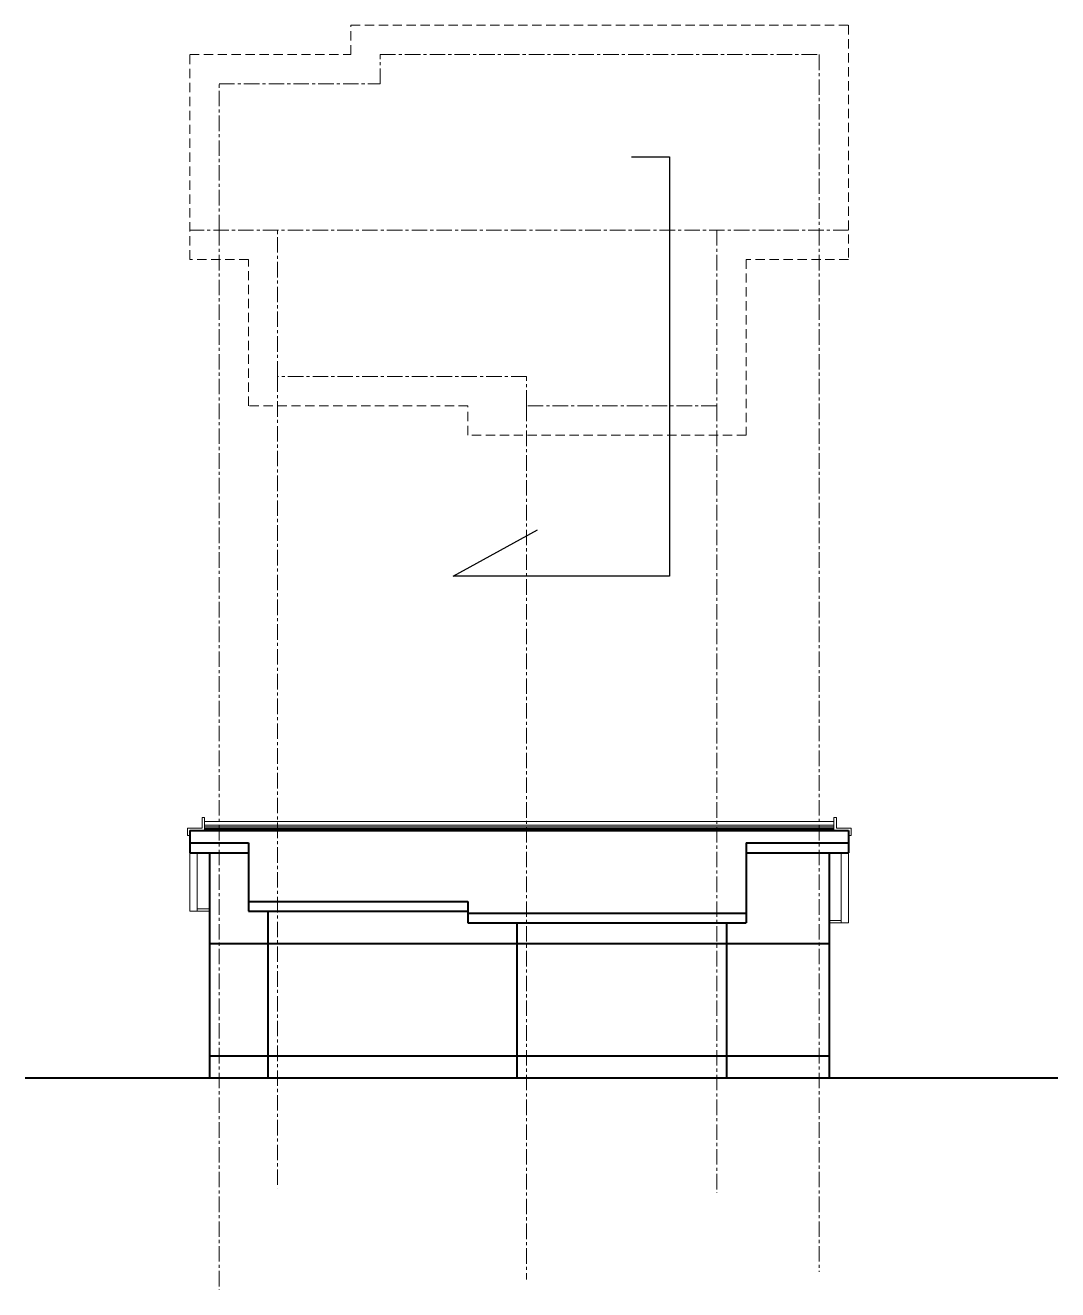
# Model space of a CAD drawing. Header units: millimetres. Extents: x -26940 to 54523, y 0 to 50405.
# Drawn here: x 33366 to 54523, y 20668 to 46589 of the extents above; entities that cross this region are included whole.
import ezdxf

# ---------------------------------------------------------------- set-up
doc = ezdxf.new("R2010")
doc.units = ezdxf.units.MM
doc.header["$LTSCALE"] = 10
doc.linetypes.add('CENTER', pattern=[50.8, 31.75, -6.35, 6.35, -6.35])
doc.linetypes.add('HIDDEN', pattern=[9.525, 6.35, -3.175])
doc.layers.get('0').update_dxf_attribs({"lineweight": 30})
for name, color, linetype, lineweight in [('단면선', 2, 'Continuous', 40), ('마감선', 3, 'Continuous', 20), ('숨은선', 6, 'HIDDEN', 9), ('중심선', 1, 'CENTER', 20), ('해칭선', 6, 'Continuous', 9)]:
    doc.layers.add(name, color=color, linetype=linetype, lineweight=lineweight)

msp = doc.modelspace()

# ---------------------------------------------------------------- linework, layer by layer
for p, q in [((45790.522, 43895.783), (46567.98, 43895.783)), ((46567.98, 43895.783), (46567.98, 35293.977)), ((42133.591, 35293.977), (43861.275, 36243.34)), ((46567.98, 35293.977), (42133.591, 35293.977))]:
    msp.add_line(p, q)
at = {"layer": '단면선'}
for p, q in [((36737.073, 30080.264), (50237.073, 30080.264)), ((36737.073, 30080.264), (36737.073, 29626.111)), ((50237.073, 30080.264), (50237.073, 29626.111)), ((36737.073, 29826.111), (37937.073, 29826.111)), ((37937.073, 29826.111), (37937.073, 28426.111)), ((48137.073, 29826.111), (48137.073, 28186.111)), ((48137.073, 29826.111), (50237.073, 29826.111)), ((36737.073, 29626.111), (37937.073, 29626.111)), ((37137.073, 29626.111), (37137.073, 25014.556)), ((48137.073, 29626.111), (50237.073, 29626.111)), ((49837.073, 29626.111), (49837.073, 25014.556)), ((37937.073, 28626.111), (42437.073, 28626.111)), ((42437.073, 28626.111), (42437.073, 28186.111)), ((37937.073, 28426.111), (42437.073, 28426.111)), ((38337.073, 28426.111), (38337.073, 25014.556)), ((42437.073, 28386.111), (48137.073, 28386.111)), ((42437.073, 28186.111), (48137.073, 28186.111)), ((43437.073, 28186.111), (43437.073, 25014.556)), ((47737.073, 28186.111), (47737.073, 25014.556)), ((37137.073, 27764.556), (49837.073, 27764.556)), ((37137.073, 25464.556), (49837.073, 25464.556)), ((33365.53, 25014.556), (54522.983, 25014.556))]:
    msp.add_line(p, q, dxfattribs=at)
at = {"layer": '마감선'}
for p, q in [((36987.073, 30347.651), (36987.073, 30130.264)), ((36987.073, 30347.651), (37037.073, 30347.651)), ((37037.073, 30347.651), (37037.073, 30080.264)), ((49937.073, 30347.651), (49937.073, 30080.264)), ((49987.073, 30347.651), (49937.073, 30347.651)), ((49987.073, 30347.651), (49987.073, 30130.264)), ((36687.073, 30130.264), (36987.073, 30130.264)), ((36687.073, 30130.264), (36687.073, 29980.264)), ((37037.073, 30267.651), (49937.073, 30267.651)), ((37037.073, 30189.047), (49937.073, 30189.047)), ((37037.073, 30154.936), (49937.073, 30154.936)), ((50287.073, 30130.264), (49987.073, 30130.264)), ((50287.073, 30130.264), (50287.073, 29980.264)), ((36687.073, 29980.264), (36737.073, 29980.264)), ((50287.073, 29980.264), (50237.073, 29980.264)), ((36737.073, 29626.111), (36737.073, 28426.111)), ((36887.073, 29626.111), (36887.073, 28426.111)), ((50087.073, 29626.111), (50087.073, 28186.111)), ((50237.073, 29626.111), (50237.073, 28186.111)), ((37137.073, 28426.111), (36737.073, 28426.111)), ((37137.073, 28476.111), (36887.073, 28476.111)), ((49837.073, 28236.111), (50087.073, 28236.111)), ((49837.073, 28186.111), (50237.073, 28186.111))]:
    msp.add_line(p, q, dxfattribs=at)
at = {"layer": '숨은선', "ltscale": 3}
msp.add_lwpolyline([(50237.073, 46589.377), (50237.073, 41789.377), (48137.073, 41789.377), (48137.073, 38189.377), (42437.073, 38189.377), (42437.073, 38789.377), (37937.073, 38789.377), (37937.073, 41789.377), (36737.073, 41789.377), (36737.073, 45989.377), (40037.073, 45989.377), (40037.073, 46589.377)], close=True, dxfattribs=at)
at = {"layer": '중심선'}
for p, q in [((40637.073, 45389.377), (40637.073, 45989.377)), ((40637.073, 45989.377), (49637.073, 45989.377)), ((49637.073, 45989.377), (49637.073, 42389.377)), ((37337.073, 42389.377), (37337.073, 45389.377)), ((37337.073, 45389.377), (40637.073, 45389.377)), ((37337.073, 42389.377), (37337.073, 20668.383)), ((38537.073, 39389.377), (38537.073, 42389.377)), ((47537.073, 42389.377), (47537.073, 38789.377)), ((49637.073, 42389.377), (49637.073, 21038.119)), ((43637.073, 39389.377), (38537.073, 39389.377)), ((38537.073, 39389.377), (38537.073, 22746.708)), ((43637.073, 38789.377), (43637.073, 39389.377)), ((47537.073, 38789.377), (43637.073, 38789.377)), ((43637.073, 38789.377), (43637.073, 20878.972)), ((47537.073, 38789.377), (47537.073, 22655.908))]:
    msp.add_line(p, q, dxfattribs=at)
at = {"layer": '중심선', "color": 7}
msp.add_line((50237.073, 42389.377), (36737.073, 42389.377), dxfattribs=at)
at = {"layer": '해칭선'}
for p, q in [((37037.073, 30131.054), (49937.073, 30131.054)), ((37037.073, 30106.293), (49937.073, 30106.293))]:
    msp.add_line(p, q, dxfattribs=at)

doc.saveas('drawing.dxf')
